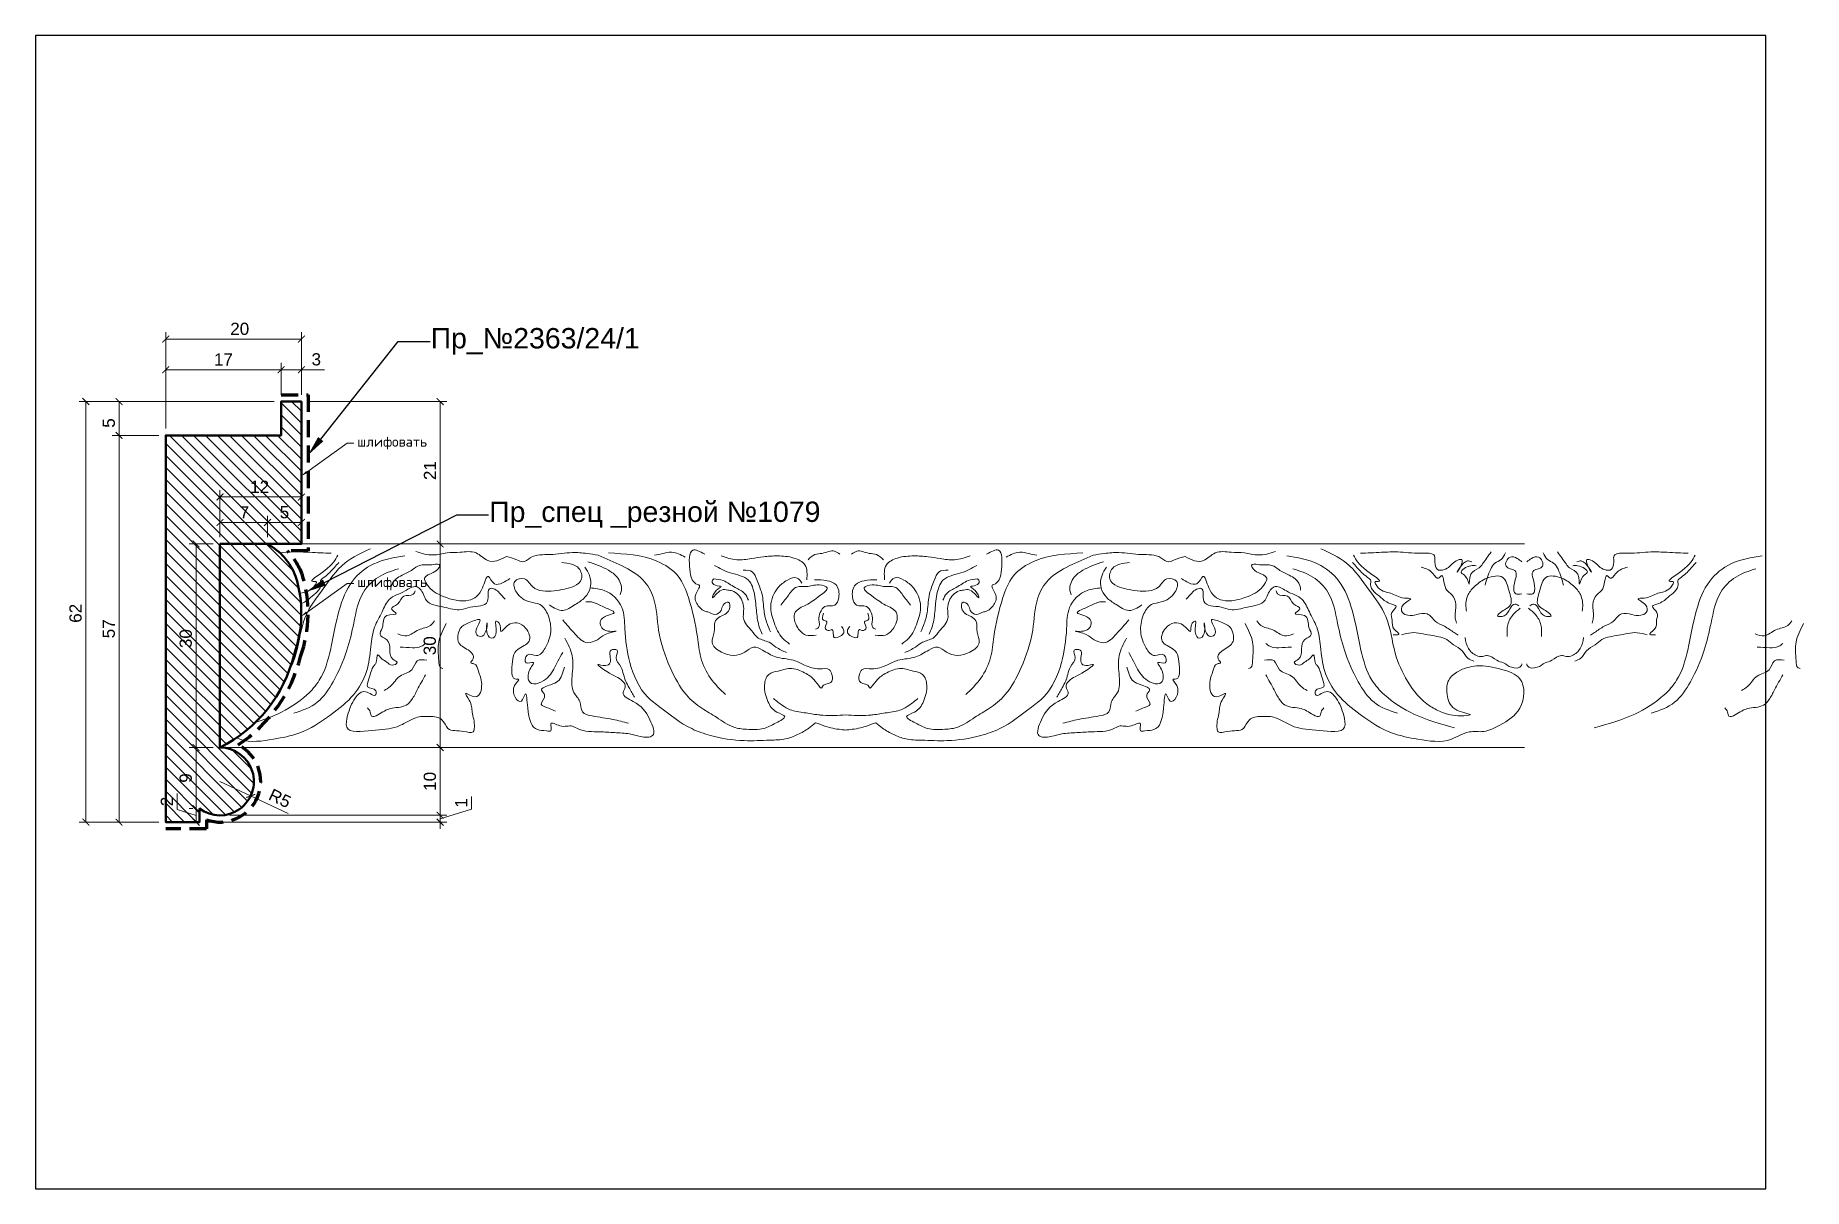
# Model space of a CAD drawing. Header units: millimetres. Extents: x 1289 to 1549, y -5571 to -5401.
import ezdxf
from ezdxf import colors
from ezdxf.entities.mleader import LeaderData, LeaderLine
from ezdxf.math import Vec2, Vec3

# ---------------------------------------------------------------- set-up
doc = ezdxf.new("R2010")
doc.units = ezdxf.units.MM
doc.linetypes.add('HIDDEN', pattern=[0.375, 0.25, -0.125])
for name, color, linetype, lineweight in [('0.15', 7, 'Continuous', 15), ('линия 15', 7, 'Continuous', 15), ('линия 50', 1, 'Continuous', 140), ('служебный слой РАЗМЕРЫ', 7, 'Continuous', 9)]:
    doc.layers.add(name, color=color, linetype=linetype, lineweight=lineweight)
doc.layers.add('Outside panel', color=7, linetype='Continuous', lineweight=18, true_color=0x7f5e57)
doc.layers.add('размеры в модели', color=7, linetype='Continuous')
doc.styles.get("Standard").update_dxf_attribs({"font": 'arial.ttf'})
doc.styles.add('ЕСКД профили текст', font='isocpeur.ttf')
doc.dimstyles.new('M_1', dxfattribs={"dimtxt": 1.8, "dimasz": 1, "dimexe": 1, "dimexo": 1, "dimgap": 0.6, "dimtad": 1, "dimdec": 0, "dimdsep": 46, "dimtxsty": 'Standard', "dimblk": 'ARCHTICK', "dimcen": -5, "dimclrd": 7, "dimclre": 7, "dimclrt": 7, "dimadec": 0, "dimazin": 0, "dimtfac": 1, "dimtdec": 0, "dimtmove": 0, "dimatfit": 3, "dimfxl": 1, "dimtolj": 1, "dimtzin": 0, "dimlwd": 5, "dimlwe": 5, "dimarcsym": 0})

msp = doc.modelspace()

# ---------------------------------------------------------------- blocks, each defined once
blk = doc.blocks.new('_ArchTick')
at = {"color": 0, "linetype": 'ByBlock', "const_width": 0.15}
blk.add_lwpolyline([(-0.5, -0.5), (0.5, 0.5)], dxfattribs=at)
blk = doc.blocks.new('*D17')
at = {"layer": 'Defpoints', "color": 0, "ltscale": 1000, "transparency": 16777216}
for p in [(1322.83, -5473.14), (1315.83, -5476.31), (1322.83, -5476.31)]:
    blk.add_point(p, dxfattribs=at)
at = {"layer": 'линия 15', "color": 7, "lineweight": 5, "ltscale": 1000, "transparency": 16777216}
for p, q in [((1315.83, -5475.31), (1315.83, -5472.14)), ((1315.83, -5473.14), (1322.83, -5473.14)), ((1322.83, -5475.31), (1322.83, -5472.14))]:
    blk.add_line(p, q, dxfattribs=at)
at = {"layer": 'линия 15', "color": 7, "lineweight": 5, "ltscale": 1000, "transparency": 16777216, "rotation": 180}
blk.add_blockref('_ArchTick', (1315.83, -5473.14), dxfattribs=at)
at = {"layer": 'линия 15', "color": 7, "lineweight": 5, "ltscale": 1000, "transparency": 16777216}
blk.add_blockref('_ArchTick', (1322.83, -5473.14), dxfattribs=at)
at = {"layer": 'линия 15', "color": 7, "ltscale": 1000, "transparency": 16777216, "insert": (1319.44, -5471.64), "char_height": 1.8, "attachment_point": 5}
blk.add_mtext('\\A1;7', dxfattribs=at)
blk = doc.blocks.new('*D16')
at = {"layer": 'Defpoints', "color": 0, "ltscale": 1000, "transparency": 16777216}
for p in [(1324.83, -5455.31), (1296.07, -5517.31), (1307.83, -5517.31)]:
    blk.add_point(p, dxfattribs=at)
at = {"layer": 'линия 15', "color": 7, "lineweight": 5, "ltscale": 1000, "transparency": 16777216}
for p, q in [((1323.83, -5455.31), (1295.07, -5455.31)), ((1296.07, -5455.31), (1296.07, -5517.31)), ((1306.83, -5517.31), (1295.07, -5517.31))]:
    blk.add_line(p, q, dxfattribs=at)
for p, rotation in [((1296.07, -5455.31), 90), ((1296.07, -5517.31), 270)]:
    blk.add_blockref('_ArchTick', p, dxfattribs=dict(at, rotation=rotation))
at = {"layer": 'линия 15', "color": 7, "ltscale": 1000, "transparency": 16777216, "insert": (1294.55, -5486.53), "char_height": 1.8, "attachment_point": 5, "rotation": 90}
blk.add_mtext('\\A1;62', dxfattribs=at)
blk = doc.blocks.new('*D15')
at = {"layer": 'Defpoints', "color": 0, "ltscale": 1000, "transparency": 16777216}
for p in [(1327.83, -5446.11), (1327.83, -5455.31), (1307.83, -5460.31)]:
    blk.add_point(p, dxfattribs=at)
at = {"layer": 'линия 15', "color": 7, "lineweight": 5, "ltscale": 1000, "transparency": 16777216}
for p, q in [((1307.83, -5459.31), (1307.83, -5445.11)), ((1327.83, -5454.31), (1327.83, -5445.11)), ((1307.83, -5446.11), (1327.83, -5446.11))]:
    blk.add_line(p, q, dxfattribs=at)
at = {"layer": 'линия 15', "color": 7, "lineweight": 5, "ltscale": 1000, "transparency": 16777216, "rotation": 180}
blk.add_blockref('_ArchTick', (1307.83, -5446.11), dxfattribs=at)
at = {"layer": 'линия 15', "color": 7, "lineweight": 5, "ltscale": 1000, "transparency": 16777216}
blk.add_blockref('_ArchTick', (1327.83, -5446.11), dxfattribs=at)
at = {"layer": 'линия 15', "color": 7, "ltscale": 1000, "transparency": 16777216, "insert": (1318.74, -5444.6), "char_height": 1.8, "attachment_point": 5}
blk.add_mtext('\\A1;20', dxfattribs=at)
blk = doc.blocks.new('*D14')
at = {"layer": 'Defpoints', "color": 0, "ltscale": 1000, "transparency": 16777216}
for p in [(1315.83, -5511.31), (1320.35, -5513.45)]:
    blk.add_point(p, dxfattribs=at)
at = {"layer": 'линия 15', "color": 7, "lineweight": 5, "ltscale": 1000, "transparency": 16777216}
for p in [(1315.83, -5511.31), (1325.87, -5516.06)]:
    blk.add_line(p, (1320.35, -5513.45), dxfattribs=at)
at = {"layer": 'линия 15', "color": 7, "lineweight": 5, "ltscale": 1000, "transparency": 16777216, "rotation": 154.6642434018497}
blk.add_blockref('_ArchTick', (1320.35, -5513.45), dxfattribs=at)
at = {"layer": 'линия 15', "color": 7, "ltscale": 1000, "transparency": 16777216, "insert": (1324.66, -5513.81), "char_height": 1.8, "attachment_point": 5, "rotation": 334.6642}
blk.add_mtext('\\A1;R5', dxfattribs=at)
blk = doc.blocks.new('*D13')
at = {"layer": 'Defpoints', "color": 0, "ltscale": 1000, "transparency": 16777216}
for p in [(1312.83, -5515.31), (1312.31, -5517.31), (1312.83, -5517.31)]:
    blk.add_point(p, dxfattribs=at)
at = {"layer": 'линия 15', "color": 7, "lineweight": 5, "ltscale": 1000, "transparency": 16777216}
for p, q in [((1309.51, -5515.46), (1309.51, -5513.07)), ((1312.31, -5516.31), (1309.51, -5515.46)), ((1311.83, -5515.31), (1311.31, -5515.31)), ((1312.31, -5515.31), (1312.31, -5517.31)), ((1311.83, -5517.31), (1311.31, -5517.31))]:
    blk.add_line(p, q, dxfattribs=at)
for p, rotation in [((1312.31, -5515.31), 90), ((1312.31, -5517.31), 270)]:
    blk.add_blockref('_ArchTick', p, dxfattribs=dict(at, rotation=rotation))
at = {"layer": 'линия 15', "color": 7, "ltscale": 1000, "transparency": 16777216, "insert": (1308, -5514.27), "char_height": 1.8, "attachment_point": 5, "rotation": 90}
blk.add_mtext('\\A1;2', dxfattribs=at)
blk = doc.blocks.new('*D12')
at = {"layer": 'Defpoints', "color": 0, "ltscale": 1000, "transparency": 16777216}
for p in [(1315.83, -5506.31), (1312.31, -5515.31), (1312.83, -5515.31)]:
    blk.add_point(p, dxfattribs=at)
at = {"layer": 'линия 15', "color": 7, "lineweight": 5, "ltscale": 1000, "transparency": 16777216}
for p, q in [((1314.83, -5506.31), (1311.31, -5506.31)), ((1312.31, -5506.31), (1312.31, -5515.31)), ((1311.83, -5515.31), (1311.31, -5515.31))]:
    blk.add_line(p, q, dxfattribs=at)
for p, rotation in [((1312.31, -5506.31), 90), ((1312.31, -5515.31), 270)]:
    blk.add_blockref('_ArchTick', p, dxfattribs=dict(at, rotation=rotation))
at = {"layer": 'линия 15', "color": 7, "ltscale": 1000, "transparency": 16777216, "insert": (1310.79, -5510.81), "char_height": 1.8, "attachment_point": 5, "rotation": 90}
blk.add_mtext('\\A1;9', dxfattribs=at)
blk = doc.blocks.new('*D11')
at = {"layer": 'Defpoints', "color": 0, "ltscale": 1000, "transparency": 16777216}
for p in [(1315.83, -5476.31), (1312.31, -5506.31), (1315.83, -5506.31)]:
    blk.add_point(p, dxfattribs=at)
at = {"layer": 'линия 15', "color": 7, "lineweight": 5, "ltscale": 1000, "transparency": 16777216}
for p, q in [((1314.83, -5476.31), (1311.31, -5476.31)), ((1312.31, -5476.31), (1312.31, -5506.31)), ((1314.83, -5506.31), (1311.31, -5506.31))]:
    blk.add_line(p, q, dxfattribs=at)
for p, rotation in [((1312.31, -5476.31), 90), ((1312.31, -5506.31), 270)]:
    blk.add_blockref('_ArchTick', p, dxfattribs=dict(at, rotation=rotation))
at = {"layer": 'линия 15', "color": 7, "ltscale": 1000, "transparency": 16777216, "insert": (1310.79, -5490.26), "char_height": 1.8, "attachment_point": 5, "rotation": 90}
blk.add_mtext('\\A1;30', dxfattribs=at)
blk = doc.blocks.new('*D10')
at = {"layer": 'Defpoints', "color": 0, "ltscale": 1000, "transparency": 16777216}
for p in [(1327.83, -5469.38), (1315.83, -5476.31), (1327.83, -5476.31)]:
    blk.add_point(p, dxfattribs=at)
at = {"layer": 'линия 15', "color": 7, "lineweight": 5, "ltscale": 1000, "transparency": 16777216}
for p, q in [((1315.83, -5475.31), (1315.83, -5468.38)), ((1327.83, -5475.31), (1327.83, -5468.38)), ((1315.83, -5469.38), (1327.83, -5469.38))]:
    blk.add_line(p, q, dxfattribs=at)
at = {"layer": 'линия 15', "color": 7, "lineweight": 5, "ltscale": 1000, "transparency": 16777216, "rotation": 180}
blk.add_blockref('_ArchTick', (1315.83, -5469.38), dxfattribs=at)
at = {"layer": 'линия 15', "color": 7, "lineweight": 5, "ltscale": 1000, "transparency": 16777216}
blk.add_blockref('_ArchTick', (1327.83, -5469.38), dxfattribs=at)
at = {"layer": 'линия 15', "color": 7, "ltscale": 1000, "transparency": 16777216, "insert": (1321.68, -5467.88), "char_height": 1.8, "attachment_point": 5}
blk.add_mtext('\\A1;12', dxfattribs=at)
blk = doc.blocks.new('*D9')
at = {"layer": 'Defpoints', "color": 0, "ltscale": 1000, "transparency": 16777216}
for p in [(1312.83, -5517.31), (1316.22, -5516.29), (1348.27, -5517.31)]:
    blk.add_point(p, dxfattribs=at)
at = {"layer": 'линия 15', "color": 7, "lineweight": 5, "ltscale": 1000, "transparency": 16777216}
for p, q in [((1348.27, -5516.29), (1348.27, -5515.29)), ((1348.27, -5516.8), (1352.89, -5515.41)), ((1352.89, -5515.41), (1352.89, -5513.55)), ((1313.83, -5517.31), (1349.27, -5517.31)), ((1317.22, -5516.29), (1349.27, -5516.29)), ((1348.27, -5516.29), (1348.27, -5517.31)), ((1348.27, -5516.29), (1348.27, -5517.31)), ((1348.27, -5517.31), (1348.27, -5518.31))]:
    blk.add_line(p, q, dxfattribs=at)
for p, rotation in [((1348.27, -5516.29), 270), ((1348.27, -5517.31), 90)]:
    blk.add_blockref('_ArchTick', p, dxfattribs=dict(at, rotation=rotation))
at = {"layer": 'линия 15', "color": 7, "ltscale": 1000, "transparency": 16777216, "insert": (1351.38, -5514.48), "char_height": 1.8, "attachment_point": 5, "rotation": 90}
blk.add_mtext('\\A1;1', dxfattribs=at)
blk = doc.blocks.new('*D8')
at = {"layer": 'Defpoints', "color": 0, "ltscale": 1000, "transparency": 16777216}
for p in [(1315.83, -5506.31), (1316.22, -5516.29), (1348.27, -5516.29)]:
    blk.add_point(p, dxfattribs=at)
at = {"layer": 'линия 15', "color": 7, "lineweight": 5, "ltscale": 1000, "transparency": 16777216}
for p, q in [((1316.83, -5506.31), (1349.27, -5506.31)), ((1348.27, -5506.31), (1348.27, -5516.29)), ((1317.22, -5516.29), (1349.27, -5516.29))]:
    blk.add_line(p, q, dxfattribs=at)
for p, rotation in [((1348.27, -5506.31), 90), ((1348.27, -5516.29), 270)]:
    blk.add_blockref('_ArchTick', p, dxfattribs=dict(at, rotation=rotation))
at = {"layer": 'линия 15', "color": 7, "ltscale": 1000, "transparency": 16777216, "insert": (1346.76, -5511.3), "char_height": 1.8, "attachment_point": 5, "rotation": 90}
blk.add_mtext('\\A1;10', dxfattribs=at)
blk = doc.blocks.new('*D7')
at = {"layer": 'Defpoints', "color": 0, "ltscale": 1000, "transparency": 16777216}
for p in [(1327.83, -5476.31), (1315.83, -5506.31), (1348.27, -5506.31)]:
    blk.add_point(p, dxfattribs=at)
at = {"layer": 'линия 15', "color": 7, "lineweight": 5, "ltscale": 1000, "transparency": 16777216}
for p, q in [((1328.83, -5476.31), (1349.27, -5476.31)), ((1348.27, -5476.31), (1348.27, -5506.31)), ((1316.83, -5506.31), (1349.27, -5506.31))]:
    blk.add_line(p, q, dxfattribs=at)
for p, rotation in [((1348.27, -5476.31), 90), ((1348.27, -5506.31), 270)]:
    blk.add_blockref('_ArchTick', p, dxfattribs=dict(at, rotation=rotation))
at = {"layer": 'линия 15', "color": 7, "ltscale": 1000, "transparency": 16777216, "insert": (1346.75, -5491.31), "char_height": 1.8, "attachment_point": 5, "rotation": 90}
blk.add_mtext('\\A1;30', dxfattribs=at)
blk = doc.blocks.new('*D6')
at = {"layer": 'Defpoints', "color": 0, "ltscale": 1000, "transparency": 16777216}
for p in [(1327.83, -5455.31), (1327.83, -5476.31), (1348.27, -5476.31)]:
    blk.add_point(p, dxfattribs=at)
at = {"layer": 'линия 15', "color": 7, "lineweight": 5, "ltscale": 1000, "transparency": 16777216}
for p, q in [((1328.83, -5455.31), (1349.27, -5455.31)), ((1348.27, -5455.31), (1348.27, -5476.31)), ((1328.83, -5476.31), (1349.27, -5476.31))]:
    blk.add_line(p, q, dxfattribs=at)
for p, rotation in [((1348.27, -5455.31), 90), ((1348.27, -5476.31), 270)]:
    blk.add_blockref('_ArchTick', p, dxfattribs=dict(at, rotation=rotation))
at = {"layer": 'линия 15', "color": 7, "ltscale": 1000, "transparency": 16777216, "insert": (1346.77, -5465.49), "char_height": 1.8, "attachment_point": 5, "rotation": 90}
blk.add_mtext('\\A1;21', dxfattribs=at)
blk = doc.blocks.new('*D5')
at = {"layer": 'Defpoints', "color": 0, "ltscale": 1000, "transparency": 16777216}
for p in [(1307.83, -5460.31), (1300.96, -5517.31), (1307.83, -5517.31)]:
    blk.add_point(p, dxfattribs=at)
at = {"layer": 'линия 15', "color": 7, "lineweight": 5, "ltscale": 1000, "transparency": 16777216}
for p, q in [((1306.83, -5460.31), (1299.96, -5460.31)), ((1300.96, -5460.31), (1300.96, -5517.31)), ((1306.83, -5517.31), (1299.96, -5517.31))]:
    blk.add_line(p, q, dxfattribs=at)
for p, rotation in [((1300.96, -5460.31), 90), ((1300.96, -5517.31), 270)]:
    blk.add_blockref('_ArchTick', p, dxfattribs=dict(at, rotation=rotation))
at = {"layer": 'линия 15', "color": 7, "ltscale": 1000, "transparency": 16777216, "insert": (1299.45, -5488.81), "char_height": 1.8, "attachment_point": 5, "rotation": 90}
blk.add_mtext('\\A1;57', dxfattribs=at)
blk = doc.blocks.new('*D4')
at = {"layer": 'Defpoints', "color": 0, "ltscale": 1000, "transparency": 16777216}
for p in [(1324.83, -5455.31), (1300.96, -5460.31), (1307.83, -5460.31)]:
    blk.add_point(p, dxfattribs=at)
at = {"layer": 'линия 15', "color": 7, "lineweight": 5, "ltscale": 1000, "transparency": 16777216}
for p, q in [((1323.83, -5455.31), (1299.96, -5455.31)), ((1300.96, -5455.31), (1300.96, -5460.31)), ((1306.83, -5460.31), (1299.96, -5460.31))]:
    blk.add_line(p, q, dxfattribs=at)
for p, rotation in [((1300.96, -5455.31), 90), ((1300.96, -5460.31), 270)]:
    blk.add_blockref('_ArchTick', p, dxfattribs=dict(at, rotation=rotation))
at = {"layer": 'линия 15', "color": 7, "ltscale": 1000, "transparency": 16777216, "insert": (1299.45, -5458.48), "char_height": 1.8, "attachment_point": 5, "rotation": 90}
blk.add_mtext('\\A1;5', dxfattribs=at)
blk = doc.blocks.new('*D3')
at = {"layer": 'Defpoints', "color": 0, "ltscale": 1000, "transparency": 16777216}
for p in [(1307.83, -5450.62), (1324.83, -5455.31), (1307.83, -5460.31)]:
    blk.add_point(p, dxfattribs=at)
at = {"layer": 'линия 15', "color": 7, "lineweight": 5, "ltscale": 1000, "transparency": 16777216}
for p, q in [((1307.83, -5459.31), (1307.83, -5449.62)), ((1324.83, -5450.62), (1307.83, -5450.62)), ((1324.83, -5454.31), (1324.83, -5449.62))]:
    blk.add_line(p, q, dxfattribs=at)
at = {"layer": 'линия 15', "color": 7, "lineweight": 5, "ltscale": 1000, "transparency": 16777216, "rotation": 180}
blk.add_blockref('_ArchTick', (1307.83, -5450.62), dxfattribs=at)
at = {"layer": 'линия 15', "color": 7, "lineweight": 5, "ltscale": 1000, "transparency": 16777216}
blk.add_blockref('_ArchTick', (1324.83, -5450.62), dxfattribs=at)
at = {"layer": 'линия 15', "color": 7, "ltscale": 1000, "transparency": 16777216, "insert": (1316.33, -5449.12), "char_height": 1.8, "attachment_point": 5}
blk.add_mtext('\\A1;17', dxfattribs=at)
blk = doc.blocks.new('*D2')
at = {"layer": 'Defpoints', "color": 0, "ltscale": 1000, "transparency": 16777216}
for p in [(1327.83, -5450.62), (1324.83, -5455.31), (1327.83, -5455.31)]:
    blk.add_point(p, dxfattribs=at)
at = {"layer": 'линия 15', "color": 7, "lineweight": 5, "ltscale": 1000, "transparency": 16777216}
for p, q in [((1324.83, -5454.31), (1324.83, -5449.62)), ((1324.83, -5450.62), (1327.83, -5450.62)), ((1327.83, -5454.31), (1327.83, -5449.62)), ((1327.83, -5450.62), (1331.21, -5450.62))]:
    blk.add_line(p, q, dxfattribs=at)
at = {"layer": 'линия 15', "color": 7, "lineweight": 5, "ltscale": 1000, "transparency": 16777216, "rotation": 180}
blk.add_blockref('_ArchTick', (1324.83, -5450.62), dxfattribs=at)
at = {"layer": 'линия 15', "color": 7, "lineweight": 5, "ltscale": 1000, "transparency": 16777216}
blk.add_blockref('_ArchTick', (1327.83, -5450.62), dxfattribs=at)
at = {"layer": 'линия 15', "color": 7, "ltscale": 1000, "transparency": 16777216, "insert": (1330.02, -5449.1), "char_height": 1.8, "attachment_point": 5}
blk.add_mtext('\\A1;3', dxfattribs=at)

# ---------------------------------------------------------------- dimensions: what is measured, and where the dimension line sits
at = {"layer": 'линия 15', "color": 7, "ltscale": 1000}
for base, p1, p2, picture, middle in [((1327.83, -5446.11), (1307.83, -5460.31), (1327.83, -5455.31), '*D15', (1318.74, -5446.11)), ((1327.83, -5450.62), (1324.83, -5455.31), (1327.83, -5455.31), '*D2', (1330.02, -5450.62)), ((1327.83, -5469.38), (1315.83, -5476.31), (1327.83, -5476.31), '*D10', (1321.68, -5469.38)), ((1322.83, -5473.14), (1315.83, -5476.31), (1322.83, -5476.31), '*D17', (1319.44, -5473.14))]:
    dim = msp.add_linear_dim(base=base, p1=p1, p2=p2, dimstyle='M_1', dxfattribs=at)
    dim.commit()
    dim.dimension.update_dxf_attribs({"geometry": picture, "text_midpoint": middle, "dimtype": 128})
dim = msp.add_linear_dim(base=(1307.83, -5450.62), p1=(1324.83, -5455.31), p2=(1307.83, -5460.31), dimstyle='M_1', dxfattribs=at)
dim.commit()
dim.dimension.update_dxf_attribs({"geometry": '*D3', "text_midpoint": (1316.33, -5449.12)})
for base, p1, p2, picture, middle in [((1296.07, -5517.31), (1324.83, -5455.31), (1307.83, -5517.31), '*D16', (1296.07, -5486.53)), ((1300.96, -5460.31), (1324.83, -5455.31), (1307.83, -5460.31), '*D4', (1300.96, -5458.48)), ((1348.27, -5476.31), (1327.83, -5455.31), (1327.83, -5476.31), '*D6', (1348.27, -5465.49)), ((1312.31, -5506.31), (1315.83, -5476.31), (1315.83, -5506.31), '*D11', (1312.31, -5490.26))]:
    dim = msp.add_linear_dim(base=base, p1=p1, p2=p2, angle=90, dimstyle='M_1', dxfattribs=at)
    dim.commit()
    dim.dimension.update_dxf_attribs({"geometry": picture, "text_midpoint": middle, "dimtype": 128})
for base, p1, p2, picture, middle in [((1300.96, -5517.31), (1307.83, -5460.31), (1307.83, -5517.31), '*D5', (1299.45, -5488.81)), ((1348.27, -5506.31), (1327.83, -5476.31), (1315.83, -5506.31), '*D7', (1346.75, -5491.31)), ((1312.31, -5515.31), (1315.83, -5506.31), (1312.83, -5515.31), '*D12', (1310.79, -5510.81)), ((1348.27, -5516.29), (1315.83, -5506.31), (1316.22, -5516.29), '*D8', (1346.76, -5511.3)), ((1312.31, -5517.31), (1312.83, -5515.31), (1312.83, -5517.31), '*D13', (1308, -5514.86)), ((1348.27, -5517.31), (1316.22, -5516.29), (1312.83, -5517.31), '*D9', (1351.38, -5514.81))]:
    dim = msp.add_linear_dim(base=base, p1=p1, p2=p2, angle=90, dimstyle='M_1', dxfattribs=at)
    dim.commit()
    dim.dimension.update_dxf_attribs({"geometry": picture, "text_midpoint": middle})
msp.add_linear_dim(base=(1327.83, -5473.14), p1=(1322.83, -5476.31), p2=(1327.83, -5476.31), dimstyle='M_1', dxfattribs=at).render()
dim = msp.add_radius_dim(center=(1315.83, -5511.31), mpoint=(1320.35, -5513.45), dimstyle='M_1', dxfattribs=at)
dim.commit()
dim.dimension.update_dxf_attribs({"geometry": '*D14', "text_midpoint": (1324.66, -5513.81)})

# ---------------------------------------------------------------- hatches: boundary and pattern name
at = {"layer": 'Outside panel', "ltscale": 1000}
h = msp.add_hatch(dxfattribs=at)
h.set_pattern_fill('ANSI31', color=256, scale=10, angle=-90)
h.set_pattern_definition([(315, (93983.6484, 301811.1182), (0.8838834765, 0.8838834765), [])])
h.paths.add_polyline_path([(1326.74, -5492.59, 0.16663), (1326.97, -5481.07, 0.179939), (1322.83, -5476.31), (1315.83, -5476.31), (1315.83, -5506.31, 0.222451)], flags=17)
h.paths.add_polyline_path([(1322.83, -5476.31), (1327.83, -5476.31), (1327.83, -5455.31), (1324.83, -5455.31), (1324.83, -5460.31), (1307.83, -5460.31), (1307.83, -5517.31), (1312.83, -5517.31), (1312.83, -5515.31, 1.387426), (1315.83, -5506.31), (1315.83, -5476.31)])

# ---------------------------------------------------------------- linework, layer by layer
at = {"color": 6, "ltscale": 1000}
msp.add_lwpolyline([(1288.63, -5571.34), (1543.63, -5571.34), (1543.63, -5401.34), (1288.63, -5401.34)], close=True, dxfattribs=at)
at = {"lineweight": 50}
msp.add_lwpolyline([(1322.83, -5476.31, -0.179939), (1326.97, -5481.07, -0.16663), (1326.74, -5492.59, -0.222451), (1315.83, -5506.31, -1.387426), (1312.83, -5515.31), (1312.83, -5517.31), (1307.83, -5517.31), (1307.83, -5460.31), (1324.83, -5460.31), (1324.83, -5455.31), (1327.83, -5455.31), (1327.83, -5476.31)], format="xyb", close=True, dxfattribs=at)
for points in [[(1322.83, -5476.31), (1315.83, -5476.31)], [(1315.83, -5506.31), (1315.83, -5476.31)]]:
    msp.add_lwpolyline(points, dxfattribs=at)
at = {"layer": '0.15', "color": 7, "ltscale": 1000}
for points in [[(1408.03, -5476.31), (1327.83, -5476.31)], [(1408.03, -5476.31), (1508.03, -5476.31)], [(1408.03, -5506.31), (1315.83, -5506.31)], [(1408.03, -5506.31), (1508.03, -5506.31)]]:
    msp.add_lwpolyline(points, dxfattribs=at)
for points, knots in [([(1343.05, -5478.04), (1341.48, -5478.31), (1338.56, -5478.8), (1334.87, -5481.74), (1333.12, -5486.48), (1332.29, -5491.5), (1331.05, -5496), (1328.16, -5499.21), (1324.87, -5501.27), (1322.16, -5502.25), (1321.06, -5502.6)], [0, 0, 0, 0, 4.722519, 8.762068, 13.439112, 19.470689, 24.221295, 27.026779, 32.231184, 35.684963, 35.684963, 35.684963, 35.684963]), ([(1324.66, -5477.62), (1325.36, -5477.57), (1326.69, -5477.41), (1329.33, -5477.56), (1331.15, -5477.63), (1332.19, -5477.67)], [14.256597, 14.256597, 14.256597, 14.256597, 16.370514, 18.787224, 21.905043, 21.905043, 21.905043, 21.905043]), ([(1325.78, -5495.58), (1326.32, -5494.56), (1327.45, -5491.78), (1327.87, -5487.11), (1331.05, -5482.97), (1333.74, -5478.95), (1336.7, -5477.62), (1338.03, -5477.02)], [101.355708, 101.355708, 101.355708, 101.355708, 104.776411, 110.347867, 114.943983, 120.198146, 124.493393, 124.493393, 124.493393, 124.493393]), ([(1333.2, -5477.98), (1332.83, -5478.64), (1332.17, -5479.82), (1328.57, -5482.02), (1330.32, -5481.73), (1329.22, -5483.42), (1328.23, -5483.39), (1327.63, -5483.6), (1327.58, -5483.61)], [0, 0, 0, 0, 2.950829, 5.32058, 5.726368, 6.726424, 8.725445, 8.888679, 8.888679, 8.888679, 8.888679]), ([(1333.35, -5479.02), (1332.91, -5479.53), (1332.22, -5480.32), (1331.32, -5481.13), (1330.55, -5481.62), (1330.76, -5482.27), (1330.54, -5483.07), (1329.65, -5483.77), (1328.78, -5484.58), (1328.18, -5484.96), (1327.8, -5485.08), (1327.76, -5485.1)], [0, 0, 0, 0, 1.996613, 3.095658, 3.854982, 4.254205, 4.987272, 6.195873, 7.548894, 8.455885, 8.551586, 8.551586, 8.551586, 8.551586]), ([(1344.7, -5477.42), (1345.55, -5477.69), (1347.06, -5478.17), (1349.25, -5477.52), (1351.33, -5477.59), (1353.59, -5477.19), (1355.44, -5479.37), (1357.06, -5478.69), (1358.03, -5478.15)], [0, 0, 0, 0, 2.598263, 4.659404, 6.598351, 8.944382, 11.008411, 13.892194, 13.892194, 13.892194, 13.892194]), ([(1471.35, -5477.42), (1470.51, -5477.69), (1468.99, -5478.17), (1466.81, -5477.52), (1464.72, -5477.59), (1462.46, -5477.19), (1460.61, -5479.37), (1458.99, -5478.69), (1458.03, -5478.15)], [0, 0, 0, 0, 2.598263, 4.659404, 6.598351, 8.944382, 11.008411, 13.892194, 13.892194, 13.892194, 13.892194]), ([(1357.83, -5484.42), (1357.56, -5484.12), (1357.08, -5483.61), (1356.46, -5482.96), (1355.04, -5482.6), (1355.9, -5485.72), (1353, -5485.32), (1351.02, -5486.29), (1348.82, -5485.49), (1346, -5485.22), (1345.74, -5483.12), (1344.38, -5482.32), (1342.85, -5483.57), (1340.65, -5484.07), (1339.69, -5486.49), (1338.41, -5488.61), (1338, -5491.7), (1337.69, -5495.2), (1335.61, -5498.83), (1331.99, -5501.7), (1328.07, -5504.3), (1323.4, -5505.15), (1320.14, -5505.67), (1318.44, -5504.95), (1318.28, -5504.87)], [0, 0, 0, 0, 1.198554, 2.090345, 2.791525, 4.711575, 7.42895, 8.798671, 11.397569, 14.158007, 16.096489, 16.742124, 18.489454, 21.127573, 23.237023, 25.752615, 28.63287, 32.389, 36.265198, 40.709546, 46.218257, 50.045629, 55.000192, 55.540931, 55.540931, 55.540931, 55.540931]), ([(1403.59, -5502.65), (1404.08, -5502.84), (1404.91, -5503.16), (1406.18, -5503.51), (1407.17, -5503.65), (1407.81, -5503.72), (1408.03, -5503.74)], [0, 0, 0, 0, 1.581407, 2.669512, 3.938528, 4.588421, 4.588421, 4.588421, 4.588421]), ([(1412.46, -5502.65), (1411.97, -5502.84), (1411.14, -5503.16), (1409.87, -5503.51), (1408.88, -5503.65), (1408.24, -5503.72), (1408.03, -5503.74)], [0, 0, 0, 0, 1.581407, 2.669512, 3.938528, 4.588421, 4.588421, 4.588421, 4.588421])]:
    msp.add_open_spline(points, degree=3, knots=knots, dxfattribs=at)
for points in [[(1358.52, -5481.41), (1357.46, -5482.04), (1356.26, -5482.16), (1355.39, -5481.09), (1354.51, -5482.79), (1352.5, -5484.61), (1348.74, -5484.04), (1346.29, -5482.22), (1345.98, -5481.35), (1347.23, -5480.53), (1348.11, -5479.78), (1348.24, -5479.46), (1347.3, -5479.34), (1346.86, -5479.4), (1345.23, -5479.46), (1344.22, -5480.09), (1342.66, -5480.91), (1341.78, -5481.47), (1341.02, -5482.79), (1341.02, -5483.1)], [(1358.03, -5478.15), (1359.59, -5478.66), (1360.4, -5478.94), (1361.56, -5478.34), (1364.46, -5477.86), (1367.76, -5477.58), (1369.9, -5477.71), (1371.56, -5477.97)], [(1366.2, -5479.05), (1368.72, -5479.93), (1369.1, -5481.45), (1368.03, -5482.52), (1366.58, -5482.96), (1365.06, -5483.22), (1363.36, -5483.22), (1361.91, -5482.65), (1360.71, -5481.45), (1359.26, -5481.83), (1359.51, -5483.41), (1361.53, -5484.86), (1362.98, -5485.24), (1364.18, -5486.82), (1364.56, -5489.22), (1363.74, -5491.68), (1362.47, -5492.76), (1361.09, -5492.69), (1360.96, -5493.83), (1361.97, -5493.77), (1361.4, -5495.03), (1361.72, -5496.86), (1363.23, -5496.61), (1364.31, -5495.79), (1365.63, -5493.58), (1366.33, -5492.31)], [(1370.05, -5478.92), (1373.08, -5480.19), (1374.34, -5481.2), (1374.97, -5483.15), (1374.78, -5483.79)], [(1371.56, -5477.97), (1375.1, -5479.55), (1378.13, -5481.58), (1379.71, -5484.23), (1380.46, -5489.03), (1382.17, -5494.53), (1384.57, -5498.57), (1386.84, -5500.53), (1389, -5501.86), (1391.53, -5503.31), (1393.42, -5503.63), (1395.95, -5503.5), (1397.78, -5502.68), (1399.04, -5501.73), (1397.9, -5501.1), (1396.58, -5499.52), (1396.07, -5497.12), (1396.7, -5495.54), (1398.09, -5495.04), (1400.11, -5494.66), (1402.2, -5495.42), (1403.77, -5496.81), (1404.53, -5497.5), (1404.56, -5497.38), (1405.82, -5496.74), (1406.01, -5495.54), (1405.63, -5494.85), (1404.18, -5494.72), (1401.97, -5494.15), (1400.33, -5493.46), (1397.68, -5492.95), (1395.78, -5491.94), (1394.46, -5491.5), (1393.19, -5492.26), (1389.72, -5492.26), (1388.33, -5490.81), (1388.65, -5489.29), (1388.77, -5487.84), (1389.34, -5487.14), (1390.86, -5486), (1390.73, -5484.87), (1389.97, -5485.31), (1389.66, -5486.13), (1388.77, -5486.7), (1387.7, -5486.32), (1387.45, -5486.26), (1386.19, -5485.25), (1386, -5483.6), (1386.38, -5482.34), (1386.19, -5482.28), (1385.43, -5481.58), (1385.05, -5480), (1385.49, -5477.22), (1387.26, -5477.79)], [(1373.06, -5477.63), (1380.2, -5478.84), (1383.34, -5481.07), (1384.86, -5484.22), (1386.18, -5490), (1386.69, -5493.04), (1388.1, -5496.08), (1390.33, -5498.51)], [(1384.38, -5478.25), (1382.37, -5477.52), (1381.01, -5477.73), (1379.85, -5477.97)], [(1402.29, -5481.61), (1402.03, -5479.4), (1400.39, -5478.38), (1397.98, -5478.07), (1395.9, -5478.19), (1394.13, -5478.45), (1391.98, -5478.64), (1389.7, -5478.07)], [(1402.48, -5478.64), (1403.49, -5477.88), (1404.56, -5477.69), (1406.4, -5477.37), (1407.16, -5477.81)], [(1413.58, -5478.64), (1412.56, -5477.88), (1411.49, -5477.69), (1409.65, -5477.37), (1408.9, -5477.81)], [(1444.49, -5477.97), (1440.95, -5479.55), (1437.92, -5481.58), (1436.35, -5484.23), (1435.59, -5489.03), (1433.88, -5494.53), (1431.49, -5498.57), (1429.21, -5500.53), (1427.05, -5501.86), (1424.53, -5503.31), (1422.63, -5503.63), (1420.11, -5503.5), (1418.28, -5502.68), (1417.01, -5501.73), (1418.15, -5501.1), (1419.48, -5499.52), (1419.98, -5497.12), (1419.35, -5495.54), (1417.96, -5495.04), (1415.94, -5494.66), (1413.86, -5495.42), (1412.28, -5496.81), (1411.52, -5497.5), (1411.5, -5497.38), (1410.24, -5496.74), (1410.05, -5495.54), (1410.42, -5494.85), (1411.88, -5494.72), (1414.09, -5494.15), (1415.73, -5493.46), (1418.38, -5492.95), (1420.27, -5491.94), (1421.6, -5491.5), (1422.86, -5492.26), (1426.33, -5492.26), (1427.72, -5490.81), (1427.4, -5489.29), (1427.28, -5487.84), (1426.71, -5487.14), (1425.2, -5486), (1425.32, -5484.87), (1426.08, -5485.31), (1426.39, -5486.13), (1427.28, -5486.7), (1428.35, -5486.32), (1428.6, -5486.26), (1429.87, -5485.25), (1430.06, -5483.6), (1429.68, -5482.34), (1429.87, -5482.28), (1430.63, -5481.58), (1431, -5480), (1430.56, -5477.22), (1428.8, -5477.79)], [(1413.77, -5481.61), (1414.02, -5479.4), (1415.66, -5478.38), (1418.07, -5478.07), (1420.16, -5478.19), (1421.93, -5478.45), (1424.08, -5478.64), (1426.36, -5478.07)], [(1442.99, -5477.63), (1435.85, -5478.84), (1432.71, -5481.07), (1431.19, -5484.22), (1429.87, -5490), (1429.37, -5493.04), (1427.95, -5496.08), (1425.72, -5498.51)], [(1431.67, -5478.25), (1433.68, -5477.52), (1435.04, -5477.73), (1436.21, -5477.97)], [(1446, -5478.92), (1442.97, -5480.19), (1441.71, -5481.2), (1441.08, -5483.15), (1441.27, -5483.79)], [(1458.03, -5478.15), (1456.46, -5478.66), (1455.66, -5478.94), (1454.49, -5478.34), (1451.59, -5477.86), (1448.3, -5477.58), (1446.15, -5477.71), (1444.49, -5477.97)], [(1449.85, -5479.05), (1447.33, -5479.93), (1446.95, -5481.45), (1448.02, -5482.52), (1449.48, -5482.96), (1450.99, -5483.22), (1452.69, -5483.22), (1454.15, -5482.65), (1455.35, -5481.45), (1456.8, -5481.83), (1456.55, -5483.41), (1454.53, -5484.86), (1453.07, -5485.24), (1451.87, -5486.82), (1451.5, -5489.22), (1452.32, -5491.68), (1453.58, -5492.76), (1454.97, -5492.69), (1455.09, -5493.83), (1454.08, -5493.77), (1454.65, -5495.03), (1454.34, -5496.86), (1452.82, -5496.61), (1451.75, -5495.79), (1450.42, -5493.58), (1449.73, -5492.31)], [(1457.53, -5481.41), (1458.6, -5482.04), (1459.79, -5482.16), (1460.67, -5481.09), (1461.54, -5482.79), (1463.55, -5484.61), (1467.31, -5484.04), (1469.76, -5482.22), (1470.07, -5481.35), (1468.82, -5480.53), (1467.94, -5479.78), (1467.82, -5479.46), (1468.76, -5479.34), (1469.2, -5479.4), (1470.83, -5479.46), (1471.83, -5480.09), (1473.4, -5480.91), (1474.28, -5481.47), (1475.03, -5482.79), (1475.03, -5483.1)], [(1458.22, -5484.42), (1459.04, -5483.54), (1459.73, -5482.98), (1460.42, -5482.85), (1460.79, -5484.73), (1463.36, -5485.61), (1464.68, -5485.99), (1467.25, -5485.61), (1469.82, -5484.61), (1470.76, -5482.91), (1471.33, -5482.6), (1472.96, -5483.23), (1475.28, -5484.48), (1476.35, -5486.3), (1477.43, -5488.57), (1478, -5491.4), (1478.62, -5495.1), (1480.51, -5498.49), (1483.83, -5501.44), (1488.6, -5504.2), (1492.32, -5505.08), (1497.28, -5505.08), (1499.91, -5504.01), (1502.04, -5503.95), (1504.43, -5503.01), (1507.37, -5500.5), (1507.37, -5496.17), (1504.68, -5494.79), (1500.98, -5494.28), (1498.28, -5495.1), (1496.9, -5496.36), (1496.71, -5498.8), (1498.09, -5500.81), (1500.04, -5501.5), (1498.66, -5501.63), (1495.96, -5501.13), (1494.2, -5500.25), (1490.82, -5496.54), (1489, -5492.4), (1487.62, -5487), (1485.17, -5483.11), (1481.79, -5479.1), (1478.02, -5477.02)], [(1473.01, -5478.04), (1477.57, -5479.25), (1480.71, -5481.79), (1482.64, -5486.05), (1483.96, -5491.94), (1485.58, -5496.4), (1487.41, -5498.53), (1491.77, -5501.38), (1497.75, -5503.41)], [(1482.7, -5479.02), (1484.05, -5480.49), (1484.88, -5481.2), (1485.4, -5481.76), (1485.36, -5482.16), (1485.52, -5482.87), (1486.35, -5483.75), (1487.39, -5484.62), (1488.18, -5485.06), (1489.13, -5485.5), (1488.5, -5486.41), (1488.54, -5487.56), (1488.86, -5488.88), (1489.53, -5489.67), (1489.17, -5489.71), (1488.7, -5489.71)], [(1482.85, -5477.98), (1484.78, -5480.22), (1486.51, -5481.84), (1486.1, -5481.84), (1486.51, -5482.75), (1488.33, -5483.57), (1490.36, -5484.28), (1491.28, -5484.38), (1490.16, -5485.29), (1490.06, -5486.41), (1490.87, -5486.82), (1492.19, -5486.72), (1493.71, -5486.61), (1494.93, -5487.73), (1496.25, -5488.44), (1497.67, -5489.36), (1498.28, -5489.76)], [(1500.27, -5478.94), (1499.64, -5478.81), (1498.15, -5480.45), (1498.81, -5478.62), (1497.98, -5478.81), (1496.84, -5479.77), (1495.95, -5480.15), (1495.38, -5480.15), (1494.87, -5479.32), (1494.8, -5478.05), (1492.77, -5477.67), (1489.4, -5477.48), (1486.98, -5477.54), (1483.87, -5477.67)], [(1503.13, -5477.48), (1501.86, -5479.26), (1501.35, -5479.83), (1500.14, -5480.78), (1499.89, -5482.25), (1499.38, -5481.1), (1498.74, -5480.53), (1500.14, -5479.51), (1500.91, -5479.51)], [(1505.23, -5477.6), (1504.59, -5478.62), (1503.7, -5479.13), (1503.07, -5480.02), (1502.24, -5482.37)], [(1507.66, -5478.95), (1506.96, -5478.43), (1505.92, -5478.24), (1505.34, -5479.59), (1506.63, -5480.23), (1506.5, -5482.49), (1506.76, -5483.65), (1507.66, -5483.65)], [(1508.39, -5478.95), (1509.1, -5478.43), (1510.13, -5478.24), (1510.71, -5479.59), (1509.42, -5480.23), (1509.55, -5482.49), (1509.29, -5483.65), (1508.39, -5483.65)], [(1510.82, -5477.6), (1511.46, -5478.62), (1512.35, -5479.13), (1512.99, -5480.02), (1513.81, -5482.37)], [(1512.92, -5477.48), (1514.19, -5479.26), (1514.7, -5479.83), (1515.91, -5480.78), (1516.16, -5482.25), (1516.67, -5481.1), (1517.31, -5480.53), (1515.91, -5479.51), (1515.15, -5479.51)], [(1515.78, -5478.94), (1516.42, -5478.81), (1517.9, -5480.45), (1517.24, -5478.62), (1518.07, -5478.81), (1519.22, -5479.77), (1520.11, -5480.15), (1520.68, -5480.15), (1521.19, -5479.32), (1521.25, -5478.05), (1523.28, -5477.67), (1526.65, -5477.48), (1529.07, -5477.54), (1532.19, -5477.67)], [(1533.2, -5477.98), (1531.27, -5480.22), (1529.55, -5481.84), (1529.95, -5481.84), (1529.55, -5482.75), (1527.72, -5483.57), (1525.69, -5484.28), (1524.78, -5484.38), (1525.89, -5485.29), (1525.99, -5486.41), (1525.18, -5486.82), (1523.86, -5486.72), (1522.34, -5486.61), (1521.12, -5487.73), (1519.8, -5488.44), (1518.38, -5489.36), (1517.78, -5489.76)], [(1543.05, -5478.04), (1538.48, -5479.25), (1535.34, -5481.79), (1533.41, -5486.05), (1532.1, -5491.94), (1530.47, -5496.4), (1528.65, -5498.53), (1524.29, -5501.38), (1518.31, -5503.41)], [(1533.35, -5479.02), (1532, -5480.49), (1531.17, -5481.2), (1530.65, -5481.76), (1530.69, -5482.16), (1530.53, -5482.87), (1529.7, -5483.75), (1528.67, -5484.62), (1527.87, -5485.06), (1526.92, -5485.5), (1527.56, -5486.41), (1527.52, -5487.56), (1527.2, -5488.88), (1526.52, -5489.67), (1526.88, -5489.71), (1527.36, -5489.71)], [(1342.13, -5479.96), (1339.19, -5481.18), (1336.96, -5483.41), (1335.54, -5487.98), (1334.53, -5491.94), (1332.5, -5496.61), (1330.17, -5499.65), (1326.72, -5501.27)], [(1364.37, -5485.3), (1366.33, -5486.12), (1368.16, -5485.24), (1369.61, -5484.17), (1370.38, -5482.78), (1369.99, -5480.31), (1369.61, -5479.74)], [(1388.58, -5481.45), (1388.33, -5481.83), (1388.84, -5482.4), (1389.66, -5482.59), (1388.96, -5483.16), (1388.39, -5484.23), (1389.72, -5483.1), (1390.67, -5483.1), (1391.3, -5483.22), (1392.18, -5483.79), (1393, -5485.81), (1393, -5487.46), (1393.63, -5488.47), (1394.14, -5489.04), (1395.15, -5490.17), (1396.73, -5490.8), (1397.74, -5491.5), (1399.31, -5492.32)], [(1388.58, -5481.45), (1389.97, -5481.71), (1391.74, -5482.72), (1393.13, -5483.6), (1393.7, -5484.61)], [(1388.71, -5479.5), (1391.05, -5480.57), (1393.7, -5481.64), (1394.58, -5483.73), (1394.9, -5486.38), (1395.34, -5488.66), (1395.72, -5489.6)], [(1396.96, -5489.26), (1396.45, -5488.04), (1396, -5486.19), (1395.68, -5483.62), (1394.97, -5481.7), (1394.27, -5480.42), (1392.92, -5480.16)], [(1401.59, -5482.09), (1400.89, -5481.33), (1399.44, -5481.64), (1398.05, -5482.78), (1396.98, -5485.43), (1397.48, -5487.9), (1398.73, -5490.19), (1399.76, -5491.06)], [(1403.45, -5481.59), (1405.29, -5481.72), (1406.56, -5482.29), (1407, -5484.25), (1406.43, -5485.33), (1404.97, -5485.52), (1404.28, -5486.41), (1404.09, -5487.49), (1404.02, -5488.63), (1403.58, -5488.88)], [(1412.6, -5481.59), (1410.76, -5481.72), (1409.5, -5482.29), (1409.05, -5484.25), (1409.62, -5485.33), (1411.08, -5485.52), (1411.78, -5486.41), (1411.97, -5487.49), (1412.03, -5488.63), (1412.47, -5488.88)], [(1414.47, -5482.09), (1415.16, -5481.33), (1416.61, -5481.64), (1418, -5482.78), (1419.07, -5485.43), (1418.57, -5487.9), (1417.33, -5490.19), (1416.3, -5491.06)], [(1427.47, -5481.45), (1427.72, -5481.83), (1427.22, -5482.4), (1426.4, -5482.59), (1427.09, -5483.16), (1427.66, -5484.23), (1426.33, -5483.1), (1425.39, -5483.1), (1424.76, -5483.22), (1423.87, -5483.79), (1423.05, -5485.81), (1423.05, -5487.46), (1422.42, -5488.47), (1421.91, -5489.04), (1420.9, -5490.17), (1419.33, -5490.8), (1418.32, -5491.5), (1416.74, -5492.32)], [(1419.1, -5489.26), (1419.61, -5488.04), (1420.06, -5486.19), (1420.38, -5483.62), (1421.08, -5481.7), (1421.78, -5480.42), (1423.13, -5480.16)], [(1427.34, -5479.5), (1425.01, -5480.57), (1422.36, -5481.64), (1421.47, -5483.73), (1421.16, -5486.38), (1420.72, -5488.66), (1420.34, -5489.6)], [(1427.47, -5481.45), (1426.08, -5481.71), (1424.31, -5482.72), (1422.92, -5483.6), (1422.36, -5484.61)], [(1451.68, -5485.3), (1449.73, -5486.12), (1447.9, -5485.24), (1446.45, -5484.17), (1445.67, -5482.78), (1446.07, -5480.31), (1446.45, -5479.74)], [(1473.92, -5479.96), (1476.86, -5481.18), (1479.09, -5483.41), (1480.51, -5487.98), (1481.52, -5491.94), (1483.55, -5496.61), (1485.88, -5499.65), (1489.33, -5501.27)], [(1492.84, -5479.72), (1494.56, -5480.68), (1495.38, -5481.37), (1495.76, -5480.99), (1496.46, -5482.9), (1497.35, -5483.79), (1497.92, -5485.25), (1497.86, -5487.22), (1498.05, -5487.99)], [(1507.2, -5485.43), (1506.63, -5485.17), (1505.93, -5485.81), (1505.04, -5486.89), (1504.09, -5486.96), (1505.1, -5486), (1505.99, -5485.3), (1505.74, -5483.14), (1504.85, -5481.23), (1502.5, -5481.36), (1500.78, -5482.5), (1499.76, -5483.77), (1499.44, -5485.75), (1499.51, -5486.19)], [(1508.85, -5485.43), (1509.42, -5485.17), (1510.12, -5485.81), (1511.01, -5486.89), (1511.97, -5486.96), (1510.95, -5486), (1510.06, -5485.3), (1510.31, -5483.14), (1511.2, -5481.23), (1513.56, -5481.36), (1515.27, -5482.5), (1516.29, -5483.77), (1516.61, -5485.75), (1516.55, -5486.19)], [(1523.21, -5479.72), (1521.5, -5480.68), (1520.67, -5481.37), (1520.29, -5480.99), (1519.59, -5482.9), (1518.7, -5483.79), (1518.13, -5485.25), (1518.19, -5487.22), (1518, -5487.99)], [(1542.13, -5479.96), (1539.19, -5481.18), (1536.96, -5483.41), (1535.54, -5487.98), (1534.53, -5491.94), (1532.5, -5496.61), (1530.17, -5499.65), (1526.72, -5501.27)], [(1344.58, -5483.22), (1344.32, -5483.72), (1342.94, -5483.98), (1342, -5485.17), (1341.12, -5485.86), (1341.81, -5486.56), (1340.43, -5486.87), (1339.73, -5488.7), (1339.42, -5489.64), (1340.36, -5490.4), (1340.87, -5491.78), (1341.31, -5493.29), (1341.93, -5493.8), (1341.18, -5494.17), (1340.43, -5493.73), (1339.67, -5493.23), (1339.1, -5492.66), (1338.79, -5493.92), (1338.54, -5494.24), (1337.78, -5496.19), (1337.59, -5497.38), (1338.79, -5497.95), (1338.79, -5498.52), (1337.28, -5498.08), (1335.77, -5499.02), (1334.64, -5501.6), (1334.51, -5503.3), (1338.22, -5503.8), (1341.93, -5503.24), (1343.51, -5502.48), (1344.7, -5501.92), (1346.78, -5501.73), (1348.54, -5502.23), (1349.42, -5503.49), (1351.75, -5503.93), (1353.13, -5503.99), (1353.32, -5503.3), (1353, -5501.1), (1352.56, -5499.33), (1352, -5498.33), (1353.44, -5498.83), (1354.39, -5496.94), (1353.88, -5494.93), (1353.26, -5493.98), (1352.82, -5493.86), (1353.13, -5493.23), (1352.63, -5492.1), (1351.05, -5490.9), (1351.24, -5488.76), (1352.56, -5487.88), (1354.14, -5487.5), (1353.57, -5489.52), (1354.2, -5489.96), (1355.02, -5489.14), (1355.21, -5487.94), (1355.21, -5489.52), (1355.9, -5490.21), (1356.53, -5489.26), (1356.59, -5487.69), (1356.97, -5488), (1357.22, -5489.2), (1358.22, -5488.32), (1360.87, -5488.7), (1361.37, -5490.65), (1359.73, -5491.84), (1358.85, -5494.49), (1359.48, -5496.25), (1359.8, -5496.25), (1359.23, -5497.19), (1360.24, -5499.46), (1360.8, -5498.45), (1361.18, -5500.47), (1362.63, -5503.68), (1363.95, -5503.87), (1364.58, -5503.87), (1364.58, -5502.8), (1365.9, -5503.11), (1367.79, -5503.17), (1368.6, -5503.55), (1371.77, -5503.99), (1373.97, -5504.12), (1376.17, -5504.31), (1377.8, -5504.69), (1379.57, -5504.56), (1379.19, -5502.23), (1376.73, -5499.52), (1375.23, -5498.2), (1375.54, -5497.38), (1374.22, -5495.87), (1372.84, -5495.12), (1371.51, -5494.05), (1372.65, -5494.24), (1373.34, -5493.8), (1373.46, -5491.97), (1374.34, -5491.97), (1374.22, -5493.04), (1374.91, -5494.42), (1375.29, -5495.56), (1376.11, -5497.51), (1376.92, -5498.89)], [(1370.38, -5482.78), (1372.46, -5483.16), (1375.04, -5485.68), (1375.48, -5488.76), (1376.23, -5493.8), (1378.87, -5498.89), (1380.63, -5500.34), (1385.34, -5503.53), (1388.11, -5504.54), (1393.08, -5505.3), (1396.85, -5505.23), (1399.18, -5505.04), (1400.95, -5504.41), (1402.61, -5503.45), (1403.59, -5502.65)], [(1403.67, -5489.73), (1402.16, -5489.73), (1400.96, -5488.66), (1400.58, -5486.38), (1402.16, -5485.31), (1404.24, -5483.92), (1405.31, -5482.78), (1404.11, -5482.34), (1402.22, -5482.59), (1400.83, -5482.66), (1399.63, -5483.79), (1398.49, -5485.31)], [(1412.38, -5489.73), (1413.9, -5489.73), (1415.1, -5488.66), (1415.48, -5486.38), (1413.9, -5485.31), (1411.82, -5483.92), (1410.74, -5482.78), (1411.94, -5482.34), (1413.84, -5482.59), (1415.22, -5482.66), (1416.42, -5483.79), (1417.56, -5485.31)], [(1445.67, -5482.78), (1443.6, -5483.16), (1441.02, -5485.68), (1440.58, -5488.76), (1439.82, -5493.8), (1437.18, -5498.89), (1435.42, -5500.34), (1430.72, -5503.53), (1427.95, -5504.54), (1422.97, -5505.3), (1419.2, -5505.23), (1416.87, -5505.04), (1415.11, -5504.41), (1413.44, -5503.45), (1412.46, -5502.65)], [(1471.48, -5483.22), (1471.73, -5483.72), (1473.11, -5483.98), (1474.06, -5485.17), (1474.94, -5485.86), (1474.24, -5486.56), (1475.63, -5486.87), (1476.32, -5488.7), (1476.63, -5489.64), (1475.69, -5490.4), (1475.19, -5491.78), (1474.75, -5493.29), (1474.12, -5493.8), (1474.87, -5494.17), (1475.63, -5493.73), (1476.38, -5493.23), (1476.95, -5492.66), (1477.26, -5493.92), (1477.51, -5494.24), (1478.27, -5496.19), (1478.46, -5497.38), (1477.26, -5497.95), (1477.26, -5498.52), (1478.77, -5498.08), (1480.28, -5499.02), (1481.41, -5501.6), (1481.54, -5503.3), (1477.83, -5503.8), (1474.12, -5503.24), (1472.55, -5502.48), (1471.35, -5501.92), (1469.28, -5501.73), (1467.51, -5502.23), (1466.63, -5503.49), (1464.31, -5503.93), (1462.92, -5503.99), (1462.73, -5503.3), (1463.05, -5501.1), (1463.49, -5499.33), (1464.05, -5498.33), (1462.61, -5498.83), (1461.67, -5496.94), (1462.17, -5494.93), (1462.8, -5493.98), (1463.24, -5493.86), (1462.92, -5493.23), (1463.43, -5492.1), (1465, -5490.9), (1464.81, -5488.76), (1463.49, -5487.88), (1461.92, -5487.5), (1462.48, -5489.52), (1461.85, -5489.96), (1461.04, -5489.14), (1460.85, -5487.94), (1460.85, -5489.52), (1460.16, -5490.21), (1459.53, -5489.26), (1459.46, -5487.69), (1459.09, -5488), (1458.83, -5489.2), (1457.83, -5488.32), (1455.19, -5488.7), (1454.68, -5490.65), (1456.32, -5491.84), (1457.2, -5494.49), (1456.57, -5496.25), (1456.26, -5496.25), (1456.82, -5497.19), (1455.82, -5499.46), (1455.25, -5498.45), (1454.87, -5500.47), (1453.43, -5503.68), (1452.1, -5503.87), (1451.48, -5503.87), (1451.48, -5502.8), (1450.15, -5503.11), (1448.27, -5503.17), (1447.45, -5503.55), (1444.29, -5503.99), (1442.09, -5504.12), (1439.88, -5504.31), (1438.25, -5504.69), (1436.49, -5504.56), (1436.87, -5502.23), (1439.32, -5499.52), (1440.83, -5498.2), (1440.51, -5497.38), (1441.83, -5495.87), (1443.22, -5495.12), (1444.54, -5494.05), (1443.41, -5494.24), (1442.71, -5493.8), (1442.59, -5491.97), (1441.71, -5491.97), (1441.83, -5493.04), (1441.14, -5494.42), (1440.76, -5495.56), (1439.95, -5497.51), (1439.13, -5498.89)], [(1366.33, -5487.51), (1368.16, -5489.6), (1369.99, -5490.86), (1371.44, -5490.42), (1372.57, -5489.66), (1374.22, -5489.16), (1372.45, -5488.97), (1372.01, -5487.45), (1373.9, -5486.44), (1372.13, -5485.49), (1370.55, -5484.86), (1369.73, -5484.86)], [(1404.78, -5486.52), (1404.76, -5487.55), (1405.26, -5487.77), (1405.01, -5488.67), (1405.61, -5489.05), (1406.06, -5488.95), (1406.18, -5489.25), (1406.33, -5490.07), (1407.31, -5489.85), (1407.68, -5489.52), (1407.73, -5488.95), (1407.41, -5488.47)], [(1411.27, -5486.52), (1411.3, -5487.55), (1410.8, -5487.77), (1411.05, -5488.67), (1410.45, -5489.05), (1410, -5488.95), (1409.87, -5489.25), (1409.72, -5490.07), (1408.75, -5489.85), (1408.37, -5489.52), (1408.32, -5488.95), (1408.65, -5488.47)], [(1449.73, -5487.51), (1447.9, -5489.6), (1446.07, -5490.86), (1444.62, -5490.42), (1443.48, -5489.66), (1441.84, -5489.16), (1443.61, -5488.97), (1444.05, -5487.45), (1442.15, -5486.44), (1443.92, -5485.49), (1445.5, -5484.86), (1446.32, -5484.86)], [(1507.42, -5485.78), (1506.4, -5486.7), (1505.59, -5488.22), (1505.49, -5489.95)], [(1508.63, -5485.78), (1509.65, -5486.7), (1510.46, -5488.22), (1510.57, -5489.95)], [(1342.05, -5489.56), (1343.37, -5489.86), (1345.11, -5488.95), (1346.84, -5488.33), (1347.45, -5487.62)], [(1349.18, -5488.03), (1348.06, -5490.78), (1348.06, -5493.54), (1348.37, -5494.56), (1348.67, -5494.66)], [(1466.87, -5488.03), (1467.99, -5490.78), (1467.99, -5493.54), (1467.69, -5494.56), (1467.38, -5494.66)], [(1474, -5489.56), (1472.68, -5489.86), (1470.95, -5488.95), (1469.21, -5488.33), (1468.6, -5487.62)], [(1500.59, -5493.58), (1499.7, -5493.14), (1498.88, -5492.06), (1497.61, -5491.17), (1496.59, -5490.4), (1494.18, -5489.77), (1491.38, -5489.39), (1489.92, -5489.69)], [(1515.46, -5493.58), (1516.35, -5493.14), (1517.18, -5492.06), (1518.45, -5491.17), (1519.46, -5490.4), (1521.88, -5489.77), (1524.67, -5489.39), (1526.14, -5489.69)], [(1542.05, -5489.56), (1543.37, -5489.86), (1545.11, -5488.95), (1546.84, -5488.33), (1547.45, -5487.62)], [(1549.18, -5488.03), (1548.06, -5490.78), (1548.06, -5493.54), (1548.37, -5494.56), (1548.67, -5494.66)], [(1342.36, -5491.5), (1344.19, -5491.6), (1345.51, -5491.39), (1346.13, -5490.99)], [(1366.64, -5490.17), (1367.71, -5492.76), (1367.71, -5495.85), (1367.97, -5498.19), (1368.85, -5499.52), (1369.23, -5501.03), (1370.68, -5501.66), (1373.71, -5502.17), (1376.05, -5502.74)], [(1449.41, -5490.17), (1448.34, -5492.76), (1448.34, -5495.85), (1448.09, -5498.19), (1447.2, -5499.52), (1446.82, -5501.03), (1445.37, -5501.66), (1442.34, -5502.17), (1440.01, -5502.74)], [(1473.7, -5491.5), (1471.86, -5491.6), (1470.54, -5491.39), (1469.93, -5490.99)], [(1499.29, -5490.1), (1499.8, -5491.72), (1500.96, -5492.75), (1501.86, -5492.88), (1502.57, -5492.75), (1503.99, -5493.46), (1504.96, -5493.84), (1506.12, -5494.49), (1507.6, -5494.23), (1507.66, -5493.97)], [(1516.77, -5490.1), (1516.25, -5491.72), (1515.09, -5492.75), (1514.19, -5492.88), (1513.48, -5492.75), (1512.06, -5493.46), (1511.1, -5493.84), (1509.94, -5494.49), (1508.45, -5494.23), (1508.39, -5493.97)], [(1542.36, -5491.5), (1544.19, -5491.6), (1545.51, -5491.39), (1546.13, -5490.99)], [(1346.33, -5493.43), (1344.9, -5493.54), (1344.09, -5494.86), (1342.36, -5495.78), (1340.93, -5497.31), (1340.01, -5497.92)], [(1366.58, -5494.46), (1365.63, -5496.55), (1364.56, -5497.05), (1363.23, -5497.87), (1363.67, -5498.57), (1363.17, -5499.9), (1364.31, -5500.53), (1365.25, -5500.97)], [(1449.48, -5494.46), (1450.42, -5496.55), (1451.5, -5497.05), (1452.82, -5497.87), (1452.38, -5498.57), (1452.88, -5499.9), (1451.75, -5500.53), (1450.8, -5500.97)], [(1469.72, -5493.43), (1471.15, -5493.54), (1471.97, -5494.86), (1473.7, -5495.78), (1475.12, -5497.31), (1476.04, -5497.92)], [(1546.33, -5493.43), (1544.9, -5493.54), (1544.09, -5494.86), (1542.36, -5495.78), (1540.93, -5497.31), (1540.01, -5497.92)], [(1346.13, -5495.58), (1344.9, -5497.82), (1344.09, -5499.25), (1343.27, -5500.06), (1340.93, -5500.57), (1339.09, -5501.49), (1338.18, -5501.7), (1337.97, -5501.08), (1337.57, -5500.47)], [(1469.93, -5495.58), (1471.15, -5497.82), (1471.97, -5499.25), (1472.78, -5500.06), (1475.12, -5500.57), (1476.96, -5501.49), (1477.88, -5501.7), (1478.08, -5501.08), (1478.49, -5500.47)], [(1546.13, -5495.58), (1544.9, -5497.82), (1544.09, -5499.25), (1543.27, -5500.06), (1540.93, -5500.57), (1539.09, -5501.49), (1538.18, -5501.7), (1537.97, -5501.08), (1537.57, -5500.47)], [(1397.37, -5499.09), (1398.7, -5500.1), (1399.84, -5500.74), (1401.93, -5501.18), (1404.02, -5501.5), (1404.66, -5501.56), (1408.03, -5501.5)], [(1418.68, -5499.09), (1417.35, -5500.1), (1416.21, -5500.74), (1414.12, -5501.18), (1412.03, -5501.5), (1411.4, -5501.56), (1408.03, -5501.5)]]:
    msp.add_spline(points, degree=3, dxfattribs=at)
at = {"layer": 'линия 50', "color": 1, "linetype": 'HIDDEN', "ltscale": 10, "true_color": 0xff0909}
msp.add_lwpolyline([(1324.83, -5454.31), (1328.83, -5454.31), (1328.83, -5477.31), (1325.76, -5477.31, -0.101935), (1327.92, -5480.75, -0.166169), (1327.7, -5492.88, -0.19095), (1318.49, -5505.93, -0.94149), (1313.83, -5516.96), (1313.83, -5518.31), (1307.83, -5518.31)], format="xyb", dxfattribs=at)

msp.set_redraw_order([(e.dxf.handle, doc.entitydb.next_handle()) for e in msp.query("TEXT MTEXT ATTDEF DIMENSION ARC_DIMENSION")])  # texts and dimensions are drawn at this point

# ---------------------------------------------------------------- leaders
at = {"layer": 'размеры в модели', "color": 7, "ltscale": 1000}
ml = msp.add_multileader_mtext('Standard', dxfattribs=at)
ml.set_content('\\A1;Пр_№2363/24/1  ', color=7)
ml.set_leader_properties()
ml.build(insert=Vec2(0, 0))
ml.multileader.update_dxf_attribs({"text_right_attachment_type": 6, "dogleg_length": 0.36, "arrow_head_size": 3})
ctx = ml.context
ctx.base_point, ctx.char_height, ctx.arrow_head_size, ctx.landing_gap_size, ctx.plane_origin = Vec3(1346.78, -5446.46), 3, 3, 0.09, Vec3(1310.24, -5465.92)
ctx.right_attachment = 6
notes = []
notes.append((ctx, [(1, (1, 1, 0), (1342.11, -5446.46), (1, 0), 4.68, [(0, [(1328.81, -5463.2)], 0, [])])]))
ctx.mtext.insert, ctx.mtext.flow_direction = Vec3(1346.87, -5444.48), 5
ml = msp.add_multileader_mtext('Standard', dxfattribs=at)
ml.set_content('\\A1;Пр_спец _резной №1079 ', color=7)
ml.set_leader_properties()
ml.build(insert=Vec2(0, 0))
ml.multileader.update_dxf_attribs({"text_right_attachment_type": 6, "dogleg_length": 0.36, "arrow_head_size": 3})
ctx = ml.context
ctx.base_point, ctx.char_height, ctx.arrow_head_size, ctx.landing_gap_size, ctx.plane_origin = Vec3(1355.41, -5472.03), 3, 3, 0.09, Vec3(1309.98, -5486.08)
ctx.right_attachment = 6
notes.append((ctx, [(1, (1, 1, 0), (1350.73, -5472.03), (1, 0), 4.68, [(0, [(1328.55, -5483.36)], 0, [])])]))
ctx.mtext.insert, ctx.mtext.flow_direction = Vec3(1355.5, -5470.06), 5
at = {"layer": 'служебный слой РАЗМЕРЫ'}
ml = msp.add_multileader_mtext('Standard', dxfattribs=at)
ml.set_content('\\A1;шлифовать', color=256, style='ЕСКД профили текст')
ml.set_leader_properties(color=256, linetype='ByLayer', lineweight=-1)
ml.build(insert=Vec2(0, 0))
ml.multileader.update_dxf_attribs({"dogleg_length": 1, "arrow_head_size": 1})
ctx = ml.context
ctx.base_point, ctx.char_height, ctx.arrow_head_size, ctx.landing_gap_size, ctx.plane_origin = Vec3(1335.57, -5461.44), 1.5, 1, 0.5, Vec3(1355.48, -5429.28)
notes.append((ctx, [(1, (1, 1, 0), (1334.57, -5461.44), (1, 0), 1, [(0, [(1327.81, -5466.29)], 0, [])])]))
ctx.mtext.insert, ctx.mtext.flow_direction = Vec3(1336.07, -5460.47), 5
ml = msp.add_multileader_mtext('Standard', dxfattribs=at)
ml.set_content('\\A1;шлифовать', color=256, style='ЕСКД профили текст')
ml.set_leader_properties(color=256, linetype='ByLayer', lineweight=-1)
ml.build(insert=Vec2(0, 0))
ml.multileader.update_dxf_attribs({"dogleg_length": 1, "arrow_head_size": 1})
ctx = ml.context
ctx.base_point, ctx.char_height, ctx.arrow_head_size, ctx.landing_gap_size, ctx.plane_origin = Vec3(1335.56, -5482.13), 1.5, 1, 0.5, Vec3(1355.47, -5449.97)
notes.append((ctx, [(1, (1, 1, 0), (1334.56, -5482.13), (1, 0), 1, [(0, [(1327.81, -5486.98)], 0, [])])]))
ctx.mtext.insert, ctx.mtext.flow_direction = Vec3(1336.06, -5481.16), 5
for ctx, leaders in notes:
    for number, flags, end, landing, length, lines in leaders:
        leader = LeaderData()
        leader.index, (leader.has_last_leader_line, leader.has_dogleg_vector, leader.attachment_direction) = number, flags
        leader.last_leader_point, leader.dogleg_vector, leader.dogleg_length = Vec3(end), Vec3(landing), length
        for number, points, colour, breaks in lines:
            line = LeaderLine()
            line.index, line.vertices, line.color, line.breaks = number, Vec3.list(points), colors.encode_raw_color(colour), breaks
            leader.lines.append(line)
        ctx.leaders.append(leader)

doc.saveas('drawing.dxf')
